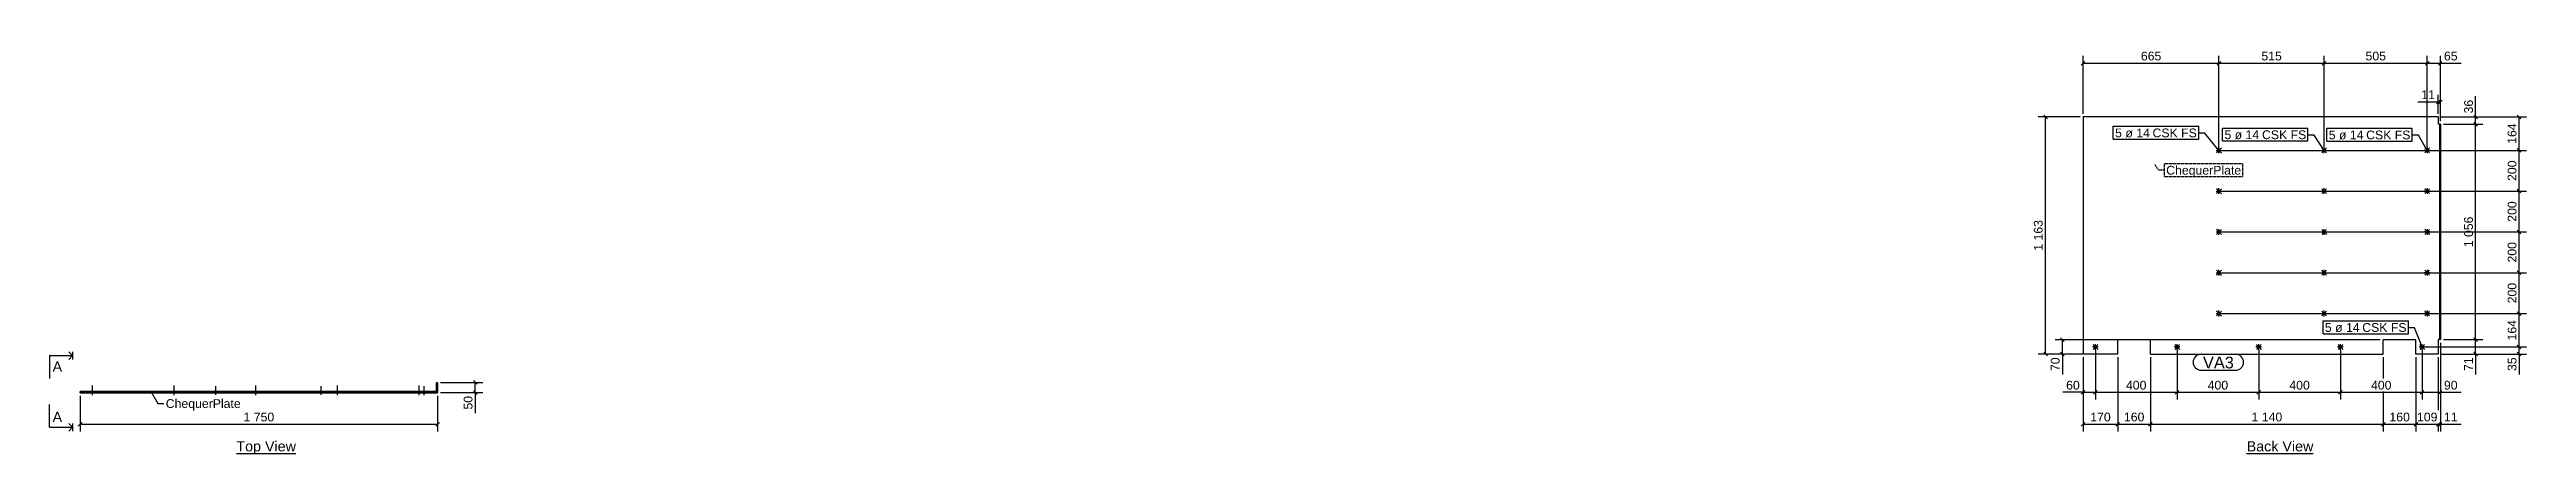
# Model space of a CAD drawing. Header units: millimetres. Extents: x 45 to 19906, y 64 to 2050.
# Drawn here: x 45 to 12174, y 64 to 2050 of the extents above; entities that cross this region are included whole.
import ezdxf

# ---------------------------------------------------------------- set-up
doc = ezdxf.new("R2010")
doc.units = ezdxf.units.MM
doc.linetypes.add('DXK_LINE_DOT2', pattern=[3.9198, 1.9599, -1.9599])
doc.styles.add('Arial', font='ARIAL.TTF', dxfattribs={"height": 0.2})

# ---------------------------------------------------------------- blocks, each defined once
blk = doc.blocks.new('Unknown-3637099-11 - 1186')
at = {"color": 6, "linetype": 'Continuous'}
blk.add_line((960, 68), (1251, 68), dxfattribs=at)
at = {"color": 0, "linetype": 'Continuous'}
blk.add_wipeout([(1251, 79), (1251, 131), (960, 131), (960, 79)], dxfattribs=at)
at = {"color": 6, "linetype": 'Continuous', "style": 'Arial'}
blk.add_text('Top View', height=50.1, dxfattribs=at).set_placement((960, 79))
blk = doc.blocks.new('Bolt-3637099-1223 - 1186')
at = {"color": 96, "linetype": 'Continuous'}
for p, q in [((1368, 372), (1368, 367)), ((1368, 372), (1368, 367)), ((1368, 372), (1368, 367)), ((1368, 372), (1368, 367)), ((1368, 372), (1368, 367)), ((1375, 356), (1375, 399)), ((1375, 356), (1375, 399)), ((1375, 356), (1375, 399)), ((1375, 356), (1375, 399)), ((1375, 356), (1375, 399)), ((1382, 372), (1382, 367)), ((1382, 372), (1382, 367)), ((1382, 372), (1382, 367)), ((1382, 372), (1382, 367)), ((1382, 372), (1382, 367))]:
    blk.add_line(p, q, dxfattribs=at)
blk = doc.blocks.new('Part-3637099-1221 - 1186')
at = {"color": 30, "linetype": 'Continuous'}
for p, q in [((1940, 372), (195, 372)), ((195, 367), (195, 372)), ((1825, 367), (195, 367)), ((365, 367), (365, 372)), ((525, 367), (525, 372)), ((1665, 372), (1665, 367)), ((1825, 367), (1825, 372)), ((1945, 367), (1825, 367)), ((1934, 367), (1934, 372)), ((1940, 372), (1940, 417)), ((1940, 417), (1945, 417)), ((1945, 417), (1945, 367))]:
    blk.add_line(p, q, dxfattribs=at)
blk = doc.blocks.new('Bolt-3637099-1222 - 1186')
at = {"color": 96, "linetype": 'Continuous'}
for p, q in [((248, 371.75), (248, 367.25)), ((255, 353.88), (255, 401.8)), ((262, 371.75), (262, 367.25)), ((648, 371.75), (648, 367.25)), ((655, 353.88), (655, 401.8)), ((662, 371.75), (662, 367.25)), ((1048, 371.75), (1048, 367.25)), ((1055, 353.88), (1055, 401.8)), ((1062, 371.75), (1062, 367.25)), ((1448, 371.75), (1448, 367.25)), ((1455, 353.88), (1455, 401.8)), ((1462, 371.75), (1462, 367.25)), ((1848, 371.75), (1848, 367.25)), ((1855, 353.88), (1855, 401.8)), ((1862, 371.75), (1862, 367.25))]:
    blk.add_line(p, q, dxfattribs=at)
blk = doc.blocks.new('Bolt-3637099-1224 - 1186')
at = {"color": 96, "linetype": 'Continuous'}
for p, q in [((853, 372), (853, 367)), ((853, 372), (853, 367)), ((853, 372), (853, 367)), ((853, 372), (853, 367)), ((853, 372), (853, 367)), ((860, 356), (860, 399)), ((860, 356), (860, 399)), ((860, 356), (860, 399)), ((860, 356), (860, 399)), ((860, 356), (860, 399)), ((867, 372), (867, 367)), ((867, 372), (867, 367)), ((867, 372), (867, 367)), ((867, 372), (867, 367)), ((867, 372), (867, 367))]:
    blk.add_line(p, q, dxfattribs=at)
blk = doc.blocks.new('Bolt-3637099-1225 - 1186')
at = {"color": 96, "linetype": 'Continuous'}
for p, q in [((1873, 371.75), (1873, 367.25)), ((1873, 371.75), (1873, 367.25)), ((1873, 371.75), (1873, 367.25)), ((1873, 371.75), (1873, 367.25)), ((1873, 371.75), (1873, 367.25)), ((1880, 355.13), (1880, 398.05)), ((1880, 355.13), (1880, 398.05)), ((1880, 355.13), (1880, 398.05)), ((1880, 355.13), (1880, 398.05)), ((1880, 355.13), (1880, 398.05)), ((1887, 371.75), (1887, 367.25)), ((1887, 371.75), (1887, 367.25)), ((1887, 371.75), (1887, 367.25)), ((1887, 371.75), (1887, 367.25)), ((1887, 371.75), (1887, 367.25))]:
    blk.add_line(p, q, dxfattribs=at)
blk = doc.blocks.new('Surfacing-3637099-1226 - 1186')
at = {"color": 7, "linetype": 'Continuous'}
for p, q in [((195, 367), (1945, 367)), ((195, 366), (195, 367)), ((195, 366), (1945, 366)), ((365, 366), (365, 367)), ((525, 366), (525, 367)), ((1665, 366), (1665, 367)), ((1825, 366), (1825, 367)), ((1934, 366), (1934, 367)), ((1945, 367), (1945, 366))]:
    blk.add_line(p, q, dxfattribs=at)
blk = doc.blocks.new('StraightDimension-3637099-1270 - 1186')
at = {"color": 7, "linetype": 'Continuous'}
for p, q in [((195, 352), (195, 176)), ((1945, 352), (1945, 176)), ((204, 221), (186, 203)), ((195, 212), (1945, 212)), ((1936, 203), (1954, 221))]:
    blk.add_line(p, q, dxfattribs=at)
at = {"color": 0}
blk.add_wipeout([(1154, 217), (1154, 280), (986, 280), (986, 217)], dxfattribs=at)
at = {"color": 96, "style": 'Arial'}
blk.add_text('1 750', height=43, dxfattribs=at).set_placement((995, 226))
blk = doc.blocks.new('StraightDimension-3637099-1364 - 1186')
at = {"color": 7, "linetype": 'Continuous'}
for p, q in [((1960, 417), (2166, 417)), ((1960, 367), (2166, 367)), ((2121, 426), (2139, 408)), ((2139, 358), (2121, 376)), ((2130, 367), (2130, 417))]:
    blk.add_line(p, q, dxfattribs=at)
at = {"color": 0}
blk.add_wipeout([(2125, 359), (2062, 359), (2062, 275), (2125, 275)], dxfattribs=at)
at = {"color": 7, "linetype": 'Continuous'}
blk.add_line((2130, 367), (2130, 267), dxfattribs=at)
blk.add_line((2130, 367), (2130, 267), dxfattribs=at)
at = {"color": 96, "style": 'Arial'}
blk.add_text('50', height=43, rotation=90.0002, dxfattribs=at).set_placement((2116, 284))
blk = doc.blocks.new('SectionMark-3637099-1268 - 1186')
at = {"color": 0, "linetype": 'Continuous'}
for points in [[(107, 470), (107, 522), (60, 522), (60, 470)], [(107, 223), (107, 276), (60, 276), (60, 223)]]:
    blk.add_wipeout(points, dxfattribs=at)
at = {"color": 30, "linetype": 'Continuous'}
for p, q in [((45, 549), (45, 436)), ((45, 549), (158, 549)), ((45, 197), (45, 309)), ((45, 197), (158, 197))]:
    blk.add_line(p, q, dxfattribs=at)
at = {"color": 6, "linetype": 'Continuous'}
for p, q in [((120, 549), (158, 549)), ((158, 549), (139, 567)), ((158, 549), (139, 530)), ((158, 567), (158, 530)), ((120, 197), (158, 197)), ((158, 197), (139, 216)), ((158, 197), (139, 178)), ((158, 216), (158, 178))]:
    blk.add_line(p, q, dxfattribs=at)
at = {"color": 6, "linetype": 'Continuous', "style": 'Arial'}
for p in [(60, 470), (60, 223)]:
    blk.add_text('A', height=50.1, dxfattribs=at).set_placement(p)
blk = doc.blocks.new('Mark-3637099-4948 - 1186')
at = {"color": 0}
blk.add_wipeout([(981, 292), (981, 337), (614, 337), (614, 292)], dxfattribs=at)
blk.add_wipeout([(981, 292), (981, 337), (614, 337), (614, 292)], dxfattribs=at)
at = {"color": 96, "linetype": 'Continuous'}
for p, q in [((545, 367), (575, 313)), ((575, 313), (605, 313))]:
    blk.add_line(p, q, dxfattribs=at)
at = {"color": 96, "style": 'Arial'}
blk.add_text('ChequerPlate', height=42.98, dxfattribs=at).set_placement((614, 292))
blk = doc.blocks.new('Unknown-3637099-12 - 1228')
at = {"color": 6, "linetype": 'Continuous'}
blk.add_line((10804, 68), (11130, 68), dxfattribs=at)
at = {"color": 0, "linetype": 'Continuous'}
blk.add_wipeout([(11130, 79), (11130, 131), (10804, 131), (10804, 79)], dxfattribs=at)
at = {"color": 6, "linetype": 'Continuous', "style": 'Arial'}
blk.add_text('Back View', height=50.1, dxfattribs=at).set_placement((10804, 79))
blk = doc.blocks.new('Bolt-3637099-1232 - 1228')
at = {"color": 96, "linetype": 'Continuous'}
for p, q in [((10654, 1555), (10682, 1555)), ((10664, 1560), (10657, 1567)), ((10664, 1550), (10657, 1543)), ((10668, 1541), (10668, 1569)), ((10673, 1560), (10680, 1567)), ((10673, 1550), (10680, 1543)), ((10654, 1355), (10682, 1355)), ((10664, 1360), (10657, 1367)), ((10664, 1350), (10657, 1343)), ((10668, 1341), (10668, 1369)), ((10673, 1360), (10680, 1367)), ((10673, 1350), (10680, 1343)), ((10654, 1155), (10682, 1155)), ((10664, 1160), (10657, 1167)), ((10664, 1150), (10657, 1143)), ((10668, 1141), (10668, 1169)), ((10673, 1160), (10680, 1167)), ((10673, 1150), (10680, 1143)), ((10654, 955), (10682, 955)), ((10664, 960), (10657, 967)), ((10664, 950), (10657, 943)), ((10668, 941), (10668, 969)), ((10673, 960), (10680, 967)), ((10673, 950), (10680, 943)), ((10654, 755), (10682, 755)), ((10664, 760), (10657, 767)), ((10664, 750), (10657, 743)), ((10668, 741), (10668, 769)), ((10673, 760), (10680, 767)), ((10673, 750), (10680, 743))]:
    blk.add_line(p, q, dxfattribs=at)
for centre in [(10668, 1555), (10668, 1355), (10668, 1155), (10668, 955), (10668, 755)]:
    blk.add_circle(centre, 7, dxfattribs=at)
blk = doc.blocks.new('Part-3637099-1229 - 1228')
at = {"color": 30, "linetype": 'Continuous'}
for p, q in [((11742, 1719), (10003, 1719)), ((10003, 1719), (10003, 556)), ((11742, 1719), (11742, 1683)), ((11753, 1683), (11742, 1683)), ((11749, 1683), (11749, 627)), ((11753, 1683), (11753, 627)), ((10333, 626), (10173, 626)), ((10173, 556), (10173, 626)), ((10333, 556), (10333, 626)), ((11633, 626), (11473, 626)), ((11473, 556), (11473, 626)), ((11633, 556), (11633, 626)), ((11749, 627), (11742, 627)), ((11742, 627), (11742, 556)), ((11753, 627), (11749, 627)), ((10173, 556), (10003, 556)), ((10333, 556), (11473, 556)), ((11742, 556), (11633, 556))]:
    blk.add_line(p, q, dxfattribs=at)
blk = doc.blocks.new('Bolt-3637099-1230 - 1228')
at = {"color": 96, "linetype": 'Continuous'}
for p, q in [((10077, 591), (10049, 591)), ((10059, 596), (10052, 603)), ((10059, 586), (10052, 579)), ((10063, 577), (10063, 605)), ((10068, 596), (10075, 603)), ((10068, 586), (10075, 579)), ((10477, 591), (10449, 591)), ((10459, 596), (10452, 603)), ((10459, 586), (10452, 579)), ((10463, 577), (10463, 605)), ((10468, 596), (10475, 603)), ((10468, 586), (10475, 579)), ((10877, 591), (10849, 591)), ((10859, 596), (10852, 603)), ((10859, 586), (10852, 579)), ((10863, 577), (10863, 605)), ((10868, 596), (10875, 603)), ((10868, 586), (10875, 579)), ((11277, 591), (11249, 591)), ((11259, 596), (11252, 603)), ((11259, 586), (11252, 579)), ((11263, 577), (11263, 605)), ((11268, 596), (11275, 603)), ((11268, 586), (11275, 579)), ((11677, 591), (11649, 591)), ((11659, 596), (11652, 603)), ((11659, 586), (11652, 579)), ((11663, 577), (11663, 605)), ((11668, 596), (11675, 603)), ((11668, 586), (11675, 579))]:
    blk.add_line(p, q, dxfattribs=at)
for centre in [(10063, 591), (10463, 591), (10863, 591), (11263, 591), (11663, 591)]:
    blk.add_circle(centre, 7, dxfattribs=at)
blk = doc.blocks.new('Bolt-3637099-1231 - 1228')
at = {"color": 96, "linetype": 'Continuous'}
for p, q in [((11169, 1555), (11197, 1555)), ((11179, 1560), (11172, 1567)), ((11179, 1550), (11172, 1543)), ((11183, 1541), (11183, 1569)), ((11188, 1560), (11195, 1567)), ((11188, 1550), (11195, 1543)), ((11169, 1355), (11197, 1355)), ((11179, 1360), (11172, 1367)), ((11179, 1350), (11172, 1343)), ((11183, 1341), (11183, 1369)), ((11188, 1360), (11195, 1367)), ((11188, 1350), (11195, 1343)), ((11169, 1155), (11197, 1155)), ((11179, 1160), (11172, 1167)), ((11179, 1150), (11172, 1143)), ((11183, 1141), (11183, 1169)), ((11188, 1160), (11195, 1167)), ((11188, 1150), (11195, 1143)), ((11169, 955), (11197, 955)), ((11179, 960), (11172, 967)), ((11179, 950), (11172, 943)), ((11183, 941), (11183, 969)), ((11188, 960), (11195, 967)), ((11188, 950), (11195, 943)), ((11169, 755), (11197, 755)), ((11179, 760), (11172, 767)), ((11179, 750), (11172, 743)), ((11183, 741), (11183, 769)), ((11188, 760), (11195, 767)), ((11188, 750), (11195, 743))]:
    blk.add_line(p, q, dxfattribs=at)
for centre in [(11183, 1555), (11183, 1355), (11183, 1155), (11183, 955), (11183, 755)]:
    blk.add_circle(centre, 7, dxfattribs=at)
blk = doc.blocks.new('Bolt-3637099-1233 - 1228')
at = {"color": 96, "linetype": 'Continuous'}
for p, q in [((11702, 1555), (11674, 1555)), ((11684, 1560), (11677, 1567)), ((11684, 1550), (11677, 1543)), ((11688, 1569), (11688, 1541)), ((11693, 1560), (11700, 1567)), ((11693, 1550), (11700, 1543)), ((11702, 1355), (11674, 1355)), ((11684, 1360), (11677, 1367)), ((11684, 1350), (11677, 1343)), ((11688, 1369), (11688, 1341)), ((11693, 1360), (11700, 1367)), ((11693, 1350), (11700, 1343)), ((11702, 1155), (11674, 1155)), ((11684, 1160), (11677, 1167)), ((11684, 1150), (11677, 1143)), ((11688, 1169), (11688, 1141)), ((11693, 1160), (11700, 1167)), ((11693, 1150), (11700, 1143)), ((11702, 955), (11674, 955)), ((11684, 960), (11677, 967)), ((11684, 950), (11677, 943)), ((11688, 969), (11688, 941)), ((11693, 960), (11700, 967)), ((11693, 950), (11700, 943)), ((11702, 755), (11674, 755)), ((11684, 760), (11677, 767)), ((11684, 750), (11677, 743)), ((11688, 769), (11688, 741)), ((11693, 760), (11700, 767)), ((11693, 750), (11700, 743))]:
    blk.add_line(p, q, dxfattribs=at)
for centre in [(11688, 1555), (11688, 1355), (11688, 1155), (11688, 955), (11688, 755)]:
    blk.add_circle(centre, 7, dxfattribs=at)
blk = doc.blocks.new('StraightDimension-3637099-1369 - 1228')
at = {"color": 7, "linetype": 'Continuous'}
for p, q in [((11753, 612), (11753, 176)), ((11742, 541), (11742, 176)), ((11733, 203), (11751, 221)), ((11742, 212), (11753, 212)), ((11762, 221), (11744, 203))]:
    blk.add_line(p, q, dxfattribs=at)
at = {"color": 0}
blk.add_wipeout([(11846, 217), (11846, 280), (11761, 280), (11761, 217)], dxfattribs=at)
at = {"color": 7, "linetype": 'Continuous'}
blk.add_line((11753, 212), (11854, 212), dxfattribs=at)
blk.add_line((11753, 212), (11854, 212), dxfattribs=at)
at = {"color": 96, "style": 'Arial'}
blk.add_text('11', height=43, dxfattribs=at).set_placement((11770, 226))
blk = doc.blocks.new('StraightDimension-3637099-1370 - 1228')
at = {"color": 7, "linetype": 'Continuous'}
for p, q in [((11633, 541), (11633, 176)), ((11742, 541), (11742, 176)), ((11642, 221), (11624, 203)), ((11633, 212), (11742, 212)), ((11733, 203), (11751, 221))]:
    blk.add_line(p, q, dxfattribs=at)
at = {"color": 0}
blk.add_wipeout([(11747, 217), (11747, 280), (11629, 280), (11629, 217)], dxfattribs=at)
at = {"color": 96, "style": 'Arial'}
blk.add_text('109', height=43, dxfattribs=at).set_placement((11638, 226))
blk = doc.blocks.new('StraightDimension-3637099-1371 - 1228')
at = {"color": 7, "linetype": 'Continuous'}
for p, q in [((11473, 541), (11473, 176)), ((11633, 541), (11633, 176)), ((11482, 221), (11464, 203)), ((11473, 212), (11633, 212)), ((11624, 203), (11642, 221))]:
    blk.add_line(p, q, dxfattribs=at)
at = {"color": 0}
blk.add_wipeout([(11612, 217), (11612, 280), (11494, 280), (11494, 217)], dxfattribs=at)
at = {"color": 96, "style": 'Arial'}
blk.add_text('160', height=43, dxfattribs=at).set_placement((11503, 226))
blk = doc.blocks.new('StraightDimension-3637099-1436 - 1228')
at = {"color": 7, "linetype": 'Continuous'}
for p, q in [((11742, 1734), (11742, 1828)), ((11753, 1698), (11753, 1828)), ((11733, 1783), (11751, 1801)), ((11742, 1792), (11753, 1792)), ((11762, 1801), (11744, 1783))]:
    blk.add_line(p, q, dxfattribs=at)
at = {"color": 0}
blk.add_wipeout([(11735, 1797), (11735, 1860), (11650, 1860), (11650, 1797)], dxfattribs=at)
at = {"color": 7, "linetype": 'Continuous'}
blk.add_line((11742, 1792), (11642, 1792), dxfattribs=at)
blk.add_line((11742, 1792), (11642, 1792), dxfattribs=at)
at = {"color": 96, "style": 'Arial'}
blk.add_text('11', height=43, dxfattribs=at).set_placement((11659, 1806))
blk = doc.blocks.new('StraightDimension-3637099-1372 - 1228')
at = {"color": 7, "linetype": 'Continuous'}
for p, q in [((10333, 541), (10333, 176)), ((11473, 541), (11473, 176)), ((10342, 221), (10324, 203)), ((10333, 212), (11473, 212)), ((11464, 203), (11482, 221))]:
    blk.add_line(p, q, dxfattribs=at)
at = {"color": 0}
blk.add_wipeout([(10987, 217), (10987, 280), (10819, 280), (10819, 217)], dxfattribs=at)
at = {"color": 96, "style": 'Arial'}
blk.add_text('1 140', height=43, dxfattribs=at).set_placement((10828, 226))
blk = doc.blocks.new('StraightDimension-3637099-1373 - 1228')
at = {"color": 7, "linetype": 'Continuous'}
for p, q in [((10173, 541), (10173, 176)), ((10333, 541), (10333, 176)), ((10182, 221), (10164, 203)), ((10173, 212), (10333, 212)), ((10324, 203), (10342, 221))]:
    blk.add_line(p, q, dxfattribs=at)
at = {"color": 0}
blk.add_wipeout([(10312, 217), (10312, 280), (10194, 280), (10194, 217)], dxfattribs=at)
at = {"color": 96, "style": 'Arial'}
blk.add_text('160', height=43, dxfattribs=at).set_placement((10203, 226))
blk = doc.blocks.new('StraightDimension-3637099-1374 - 1228')
at = {"color": 7, "linetype": 'Continuous'}
for p, q in [((10003, 541), (10003, 176)), ((10173, 541), (10173, 176)), ((10012, 221), (9994, 203)), ((10003, 212), (10173, 212)), ((10164, 203), (10182, 221))]:
    blk.add_line(p, q, dxfattribs=at)
at = {"color": 0}
blk.add_wipeout([(10147, 217), (10147, 280), (10029, 280), (10029, 217)], dxfattribs=at)
at = {"color": 96, "style": 'Arial'}
blk.add_text('170', height=43, dxfattribs=at).set_placement((10038, 226))
blk = doc.blocks.new('StraightDimension-3637099-1394 - 1228')
at = {"color": 7, "linetype": 'Continuous'}
for p, q in [((11753, 612), (11753, 333)), ((11663, 576), (11663, 333)), ((11672, 378), (11654, 360)), ((11663, 369), (11753, 369)), ((11744, 360), (11762, 378))]:
    blk.add_line(p, q, dxfattribs=at)
at = {"color": 0}
blk.add_wipeout([(11846, 373), (11846, 436), (11761, 436), (11761, 373)], dxfattribs=at)
at = {"color": 7, "linetype": 'Continuous'}
blk.add_line((11753, 369), (11854, 369), dxfattribs=at)
blk.add_line((11753, 369), (11854, 369), dxfattribs=at)
at = {"color": 96, "style": 'Arial'}
blk.add_text('90', height=43, dxfattribs=at).set_placement((11770, 382))
blk = doc.blocks.new('StraightDimension-3637099-1395 - 1228')
at = {"color": 7, "linetype": 'Continuous'}
for p, q in [((11263, 576), (11263, 333)), ((11663, 576), (11663, 333)), ((11272, 378), (11254, 360)), ((11263, 369), (11663, 369)), ((11654, 360), (11672, 378))]:
    blk.add_line(p, q, dxfattribs=at)
at = {"color": 0}
blk.add_wipeout([(11522, 373), (11522, 436), (11404, 436), (11404, 373)], dxfattribs=at)
at = {"color": 96, "style": 'Arial'}
blk.add_text('400', height=43, dxfattribs=at).set_placement((11413, 382))
blk = doc.blocks.new('StraightDimension-3637099-1396 - 1228')
at = {"color": 7, "linetype": 'Continuous'}
for p, q in [((10863, 576), (10863, 333)), ((11263, 576), (11263, 333)), ((10872, 378), (10854, 360)), ((10863, 369), (11263, 369)), ((11254, 360), (11272, 378))]:
    blk.add_line(p, q, dxfattribs=at)
at = {"color": 0}
blk.add_wipeout([(11122, 373), (11122, 436), (11004, 436), (11004, 373)], dxfattribs=at)
at = {"color": 96, "style": 'Arial'}
blk.add_text('400', height=43, dxfattribs=at).set_placement((11013, 382))
blk = doc.blocks.new('StraightDimension-3637099-1397 - 1228')
at = {"color": 7, "linetype": 'Continuous'}
for p, q in [((10463, 576), (10463, 333)), ((10863, 576), (10863, 333)), ((10472, 378), (10454, 360)), ((10463, 369), (10863, 369)), ((10854, 360), (10872, 378))]:
    blk.add_line(p, q, dxfattribs=at)
at = {"color": 0}
blk.add_wipeout([(10722, 373), (10722, 436), (10604, 436), (10604, 373)], dxfattribs=at)
at = {"color": 96, "style": 'Arial'}
blk.add_text('400', height=43, dxfattribs=at).set_placement((10613, 382))
blk = doc.blocks.new('StraightDimension-3637099-1398 - 1228')
at = {"color": 7, "linetype": 'Continuous'}
for p, q in [((10063, 576), (10063, 333)), ((10463, 576), (10463, 333)), ((10072, 378), (10054, 360)), ((10063, 369), (10463, 369)), ((10454, 360), (10472, 378))]:
    blk.add_line(p, q, dxfattribs=at)
at = {"color": 0}
blk.add_wipeout([(10322, 373), (10322, 436), (10204, 436), (10204, 373)], dxfattribs=at)
at = {"color": 96, "style": 'Arial'}
blk.add_text('400', height=43, dxfattribs=at).set_placement((10213, 382))
blk = doc.blocks.new('StraightDimension-3637099-1399 - 1228')
at = {"color": 7, "linetype": 'Continuous'}
for p, q in [((10003, 541), (10003, 333)), ((10063, 576), (10063, 333)), ((9994, 360), (10012, 378)), ((10003, 369), (10063, 369)), ((10072, 378), (10054, 360))]:
    blk.add_line(p, q, dxfattribs=at)
at = {"color": 0}
blk.add_wipeout([(9996, 373), (9996, 436), (9911, 436), (9911, 373)], dxfattribs=at)
at = {"color": 7, "linetype": 'Continuous'}
blk.add_line((10003, 369), (9903, 369), dxfattribs=at)
blk.add_line((10003, 369), (9903, 369), dxfattribs=at)
at = {"color": 96, "style": 'Arial'}
blk.add_text('60', height=43, dxfattribs=at).set_placement((9920, 382))
blk = doc.blocks.new('StraightDimension-3637099-1419 - 1228')
at = {"color": 7, "linetype": 'Continuous'}
for p, q in [((11679, 1973), (11697, 1991)), ((11688, 1570), (11688, 2018)), ((11688, 1982), (11753, 1982)), ((11762, 1991), (11744, 1973)), ((11753, 1698), (11753, 2018))]:
    blk.add_line(p, q, dxfattribs=at)
at = {"color": 0}
blk.add_wipeout([(11846, 1987), (11846, 2050), (11761, 2050), (11761, 1987)], dxfattribs=at)
at = {"color": 7, "linetype": 'Continuous'}
blk.add_line((11753, 1982), (11854, 1982), dxfattribs=at)
blk.add_line((11753, 1982), (11854, 1982), dxfattribs=at)
at = {"color": 96, "style": 'Arial'}
blk.add_text('65', height=43, dxfattribs=at).set_placement((11770, 1996))
blk = doc.blocks.new('StraightDimension-3637099-1420 - 1228')
at = {"color": 7, "linetype": 'Continuous'}
for p, q in [((11192, 1991), (11174, 1973)), ((11183, 1570), (11183, 2018)), ((11183, 1982), (11688, 1982)), ((11679, 1973), (11697, 1991)), ((11688, 1570), (11688, 2018))]:
    blk.add_line(p, q, dxfattribs=at)
at = {"color": 0}
blk.add_wipeout([(11495, 1987), (11495, 2050), (11377, 2050), (11377, 1987)], dxfattribs=at)
at = {"color": 96, "style": 'Arial'}
blk.add_text('505', height=43, dxfattribs=at).set_placement((11386, 1996))
blk = doc.blocks.new('StraightDimension-3637099-1421 - 1228')
at = {"color": 7, "linetype": 'Continuous'}
for p, q in [((10677, 1991), (10659, 1973)), ((10668, 1570), (10668, 2018)), ((10668, 1982), (11183, 1982)), ((11174, 1973), (11192, 1991)), ((11183, 1570), (11183, 2018))]:
    blk.add_line(p, q, dxfattribs=at)
at = {"color": 0}
blk.add_wipeout([(10985, 1987), (10985, 2050), (10867, 2050), (10867, 1987)], dxfattribs=at)
at = {"color": 96, "style": 'Arial'}
blk.add_text('515', height=43, dxfattribs=at).set_placement((10876, 1996))
blk = doc.blocks.new('StraightDimension-3637099-1422 - 1228')
at = {"color": 7, "linetype": 'Continuous'}
for p, q in [((10012, 1991), (9994, 1973)), ((10003, 1734), (10003, 2018)), ((10003, 1982), (10668, 1982)), ((10659, 1973), (10677, 1991)), ((10668, 1570), (10668, 2018))]:
    blk.add_line(p, q, dxfattribs=at)
at = {"color": 0}
blk.add_wipeout([(10395, 1987), (10395, 2050), (10277, 2050), (10277, 1987)], dxfattribs=at)
at = {"color": 96, "style": 'Arial'}
blk.add_text('665', height=43, dxfattribs=at).set_placement((10286, 1996))
blk = doc.blocks.new('StraightDimension-3637099-5199 - 1228')
at = {"color": 7, "linetype": 'Continuous'}
for p, q in [((10683, 755), (12174, 755)), ((12147, 746), (12129, 764)), ((12138, 591), (12138, 755)), ((11678, 591), (12174, 591)), ((12129, 600), (12147, 582))]:
    blk.add_line(p, q, dxfattribs=at)
at = {"color": 0}
blk.add_wipeout([(12134, 732), (12071, 732), (12071, 614), (12134, 614)], dxfattribs=at)
at = {"color": 96, "style": 'Arial'}
blk.add_text('164', height=43, rotation=90.0002, dxfattribs=at).set_placement((12125, 623))
blk = doc.blocks.new('StraightDimension-3637099-1488 - 1228')
at = {"color": 7, "linetype": 'Continuous'}
for p, q in [((11757, 1719), (11961, 1719)), ((11916, 1728), (11934, 1710)), ((11925, 1683), (11925, 1719)), ((11768, 1683), (11961, 1683)), ((11934, 1674), (11916, 1692))]:
    blk.add_line(p, q, dxfattribs=at)
at = {"color": 0}
blk.add_wipeout([(11921, 1812), (11858, 1812), (11858, 1727), (11921, 1727)], dxfattribs=at)
at = {"color": 7, "linetype": 'Continuous'}
blk.add_line((11925, 1719), (11925, 1820), dxfattribs=at)
blk.add_line((11925, 1719), (11925, 1820), dxfattribs=at)
at = {"color": 96, "style": 'Arial'}
blk.add_text('36', height=43, rotation=90.0002, dxfattribs=at).set_placement((11912, 1736))
blk = doc.blocks.new('StraightDimension-3637099-1489 - 1228')
at = {"color": 7, "linetype": 'Continuous'}
for p, q in [((11768, 1683), (11961, 1683)), ((11934, 1674), (11916, 1692)), ((11925, 627), (11925, 1683)), ((11768, 627), (11961, 627)), ((11916, 636), (11934, 618))]:
    blk.add_line(p, q, dxfattribs=at)
at = {"color": 0}
blk.add_wipeout([(11921, 1239), (11858, 1239), (11858, 1071), (11921, 1071)], dxfattribs=at)
at = {"color": 96, "style": 'Arial'}
blk.add_text('1 056', height=43, rotation=90.0002, dxfattribs=at).set_placement((11912, 1080))
blk = doc.blocks.new('StraightDimension-3637099-1490 - 1228')
at = {"color": 7, "linetype": 'Continuous'}
for p, q in [((11768, 627), (11961, 627)), ((11916, 636), (11934, 618)), ((11925, 556), (11925, 627)), ((11757, 556), (11961, 556)), ((11934, 547), (11916, 565))]:
    blk.add_line(p, q, dxfattribs=at)
at = {"color": 0}
blk.add_wipeout([(11921, 548), (11858, 548), (11858, 464), (11921, 464)], dxfattribs=at)
at = {"color": 7, "linetype": 'Continuous'}
blk.add_line((11925, 556), (11925, 456), dxfattribs=at)
blk.add_line((11925, 556), (11925, 456), dxfattribs=at)
at = {"color": 96, "style": 'Arial'}
blk.add_text('71', height=43, rotation=90.0002, dxfattribs=at).set_placement((11912, 473))
blk = doc.blocks.new('StraightDimension-3637099-5091 - 1228')
at = {"color": 7, "linetype": 'Continuous'}
for p, q in [((11458, 626), (9866, 626)), ((9893, 635), (9911, 617)), ((9902, 556), (9902, 626)), ((9988, 556), (9866, 556)), ((9911, 547), (9893, 565))]:
    blk.add_line(p, q, dxfattribs=at)
at = {"color": 0}
blk.add_wipeout([(9897, 548), (9834, 548), (9834, 464), (9897, 464)], dxfattribs=at)
at = {"color": 7, "linetype": 'Continuous'}
blk.add_line((9902, 556), (9902, 456), dxfattribs=at)
blk.add_line((9902, 556), (9902, 456), dxfattribs=at)
at = {"color": 96, "style": 'Arial'}
blk.add_text('70', height=43, rotation=90.0002, dxfattribs=at).set_placement((9888, 473))
blk = doc.blocks.new('StraightDimension-3637099-5194 - 1228')
at = {"color": 7, "linetype": 'Continuous'}
for p, q in [((11757, 1719), (12174, 1719)), ((12147, 1710), (12129, 1728)), ((12138, 1555), (12138, 1719)), ((10683, 1555), (12174, 1555)), ((12129, 1564), (12147, 1546))]:
    blk.add_line(p, q, dxfattribs=at)
at = {"color": 0}
blk.add_wipeout([(12134, 1696), (12071, 1696), (12071, 1578), (12134, 1578)], dxfattribs=at)
at = {"color": 96, "style": 'Arial'}
blk.add_text('164', height=43, rotation=90.0002, dxfattribs=at).set_placement((12125, 1587))
blk = doc.blocks.new('StraightDimension-3637099-5195 - 1228')
at = {"color": 7, "linetype": 'Continuous'}
for p, q in [((10683, 1555), (12174, 1555)), ((12147, 1546), (12129, 1564)), ((12138, 1355), (12138, 1555)), ((10683, 1355), (12174, 1355)), ((12129, 1364), (12147, 1346))]:
    blk.add_line(p, q, dxfattribs=at)
at = {"color": 0}
blk.add_wipeout([(12134, 1514), (12071, 1514), (12071, 1396), (12134, 1396)], dxfattribs=at)
at = {"color": 96, "style": 'Arial'}
blk.add_text('200', height=43, rotation=90.0002, dxfattribs=at).set_placement((12125, 1405))
blk = doc.blocks.new('StraightDimension-3637099-5196 - 1228')
at = {"color": 7, "linetype": 'Continuous'}
for p, q in [((10683, 1355), (12174, 1355)), ((12147, 1346), (12129, 1364)), ((12138, 1155), (12138, 1355)), ((10683, 1155), (12174, 1155)), ((12129, 1164), (12147, 1146))]:
    blk.add_line(p, q, dxfattribs=at)
at = {"color": 0}
blk.add_wipeout([(12134, 1314), (12071, 1314), (12071, 1196), (12134, 1196)], dxfattribs=at)
at = {"color": 96, "style": 'Arial'}
blk.add_text('200', height=43, rotation=90.0002, dxfattribs=at).set_placement((12125, 1205))
blk = doc.blocks.new('StraightDimension-3637099-5197 - 1228')
at = {"color": 7, "linetype": 'Continuous'}
for p, q in [((10683, 1155), (12174, 1155)), ((12147, 1146), (12129, 1164)), ((12138, 955), (12138, 1155)), ((10683, 955), (12174, 955)), ((12129, 964), (12147, 946))]:
    blk.add_line(p, q, dxfattribs=at)
at = {"color": 0}
blk.add_wipeout([(12134, 1114), (12071, 1114), (12071, 996), (12134, 996)], dxfattribs=at)
at = {"color": 96, "style": 'Arial'}
blk.add_text('200', height=43, rotation=90.0002, dxfattribs=at).set_placement((12125, 1005))
blk = doc.blocks.new('StraightDimension-3637099-5198 - 1228')
at = {"color": 7, "linetype": 'Continuous'}
for p, q in [((10683, 955), (12174, 955)), ((12147, 946), (12129, 964)), ((12138, 755), (12138, 955)), ((10683, 755), (12174, 755)), ((12129, 764), (12147, 746))]:
    blk.add_line(p, q, dxfattribs=at)
at = {"color": 0}
blk.add_wipeout([(12134, 914), (12071, 914), (12071, 796), (12134, 796)], dxfattribs=at)
at = {"color": 96, "style": 'Arial'}
blk.add_text('200', height=43, rotation=90.0002, dxfattribs=at).set_placement((12125, 805))
blk = doc.blocks.new('StraightDimension-3637099-5200 - 1228')
at = {"color": 7, "linetype": 'Continuous'}
for p, q in [((11678, 591), (12174, 591)), ((11757, 556), (12174, 556)), ((12129, 600), (12147, 582)), ((12147, 547), (12129, 565)), ((12138, 556), (12138, 591))]:
    blk.add_line(p, q, dxfattribs=at)
at = {"color": 0}
blk.add_wipeout([(12134, 548), (12071, 548), (12071, 464), (12134, 464)], dxfattribs=at)
at = {"color": 7, "linetype": 'Continuous'}
blk.add_line((12138, 556), (12138, 456), dxfattribs=at)
blk.add_line((12138, 556), (12138, 456), dxfattribs=at)
at = {"color": 96, "style": 'Arial'}
blk.add_text('35', height=43, rotation=90.0002, dxfattribs=at).set_placement((12125, 473))
blk = doc.blocks.new('StraightDimension-3637099-5273 - 1228')
at = {"color": 7, "linetype": 'Continuous'}
for p, q in [((9988, 1719), (9783, 1719)), ((9828, 1710), (9810, 1728)), ((9819, 556), (9819, 1719)), ((10003, 556), (9783, 556)), ((9810, 565), (9828, 547))]:
    blk.add_line(p, q, dxfattribs=at)
at = {"color": 0}
blk.add_wipeout([(9814, 1222), (9751, 1222), (9751, 1054), (9814, 1054)], dxfattribs=at)
at = {"color": 96, "style": 'Arial'}
blk.add_text('1 163', height=43, rotation=90.0002, dxfattribs=at).set_placement((9805, 1063))
blk = doc.blocks.new('Mark-3637099-1515 - 1228')
at = {"color": 0}
blk.add_wipeout([(10741, 486), (10741, 546), (10590, 546), (10590, 486)], dxfattribs=at)
blk.add_wipeout([(10741, 486), (10741, 546), (10590, 546), (10590, 486)], dxfattribs=at)
at = {"color": 7, "linetype": 'Continuous'}
for p, q in [((10581, 555), (10750, 555)), ((10581, 477), (10750, 477))]:
    blk.add_line(p, q, dxfattribs=at)
for centre, start, end in [((10581, 516), 90, 270), ((10750, 516), 270, 90)]:
    blk.add_arc(centre, 39, start, end, dxfattribs=at)
at = {"color": 96, "style": 'Arial'}
blk.add_text('VA3', height=57.3, dxfattribs=at).set_placement((10590, 486))
blk = doc.blocks.new('Mark-3637099-1516 - 1228')
at = {"color": 0}
blk.add_wipeout([(11357, 665), (11357, 710), (11187, 710), (11187, 665)], dxfattribs=at)
blk.add_wipeout([(11357, 665), (11357, 710), (11187, 710), (11187, 665)], dxfattribs=at)
at = {"color": 7, "linetype": 'Continuous'}
blk.add_line((11178, 656), (11178, 719), dxfattribs=at)
at = {"color": 0}
blk.add_wipeout([(11587, 665), (11587, 710), (11370, 710), (11370, 665)], dxfattribs=at)
blk.add_wipeout([(11587, 665), (11587, 710), (11370, 710), (11370, 665)], dxfattribs=at)
at = {"color": 7, "linetype": 'Continuous'}
for p, q in [((11178, 719), (11596, 719)), ((11178, 656), (11596, 656)), ((11596, 656), (11596, 719)), ((11626, 685), (11596, 685)), ((11663, 591), (11626, 685))]:
    blk.add_line(p, q, dxfattribs=at)
at = {"color": 96, "style": 'Arial'}
for s, p in [('5 ø 14', (11187, 665)), ('CSK FS', (11370, 665))]:
    blk.add_text(s, height=43, dxfattribs=at).set_placement(p)
blk = doc.blocks.new('Mark-3637099-1517 - 1228')
at = {"color": 0}
blk.add_wipeout([(10865, 1610), (10865, 1655), (10695, 1655), (10695, 1610)], dxfattribs=at)
blk.add_wipeout([(10865, 1610), (10865, 1655), (10695, 1655), (10695, 1610)], dxfattribs=at)
at = {"color": 7, "linetype": 'Continuous'}
blk.add_line((10686, 1601), (10686, 1664), dxfattribs=at)
at = {"color": 0}
blk.add_wipeout([(11095, 1610), (11095, 1655), (10879, 1655), (10879, 1610)], dxfattribs=at)
blk.add_wipeout([(11095, 1610), (11095, 1655), (10879, 1655), (10879, 1610)], dxfattribs=at)
at = {"color": 7, "linetype": 'Continuous'}
for p, q in [((10686, 1664), (11104, 1664)), ((10686, 1601), (11104, 1601)), ((11104, 1601), (11104, 1664)), ((11134, 1630), (11104, 1630)), ((11183, 1555), (11134, 1630))]:
    blk.add_line(p, q, dxfattribs=at)
at = {"color": 96, "style": 'Arial'}
for s, p in [('5 ø 14', (10695, 1610)), ('CSK FS', (10879, 1610))]:
    blk.add_text(s, height=43, dxfattribs=at).set_placement(p)
blk = doc.blocks.new('Mark-3637099-1518 - 1228')
at = {"color": 0}
blk.add_wipeout([(10330, 1619), (10330, 1664), (10160, 1664), (10160, 1619)], dxfattribs=at)
blk.add_wipeout([(10330, 1619), (10330, 1664), (10160, 1664), (10160, 1619)], dxfattribs=at)
at = {"color": 7, "linetype": 'Continuous'}
blk.add_line((10151, 1610), (10151, 1673), dxfattribs=at)
at = {"color": 0}
blk.add_wipeout([(10560, 1619), (10560, 1664), (10343, 1664), (10343, 1619)], dxfattribs=at)
blk.add_wipeout([(10560, 1619), (10560, 1664), (10343, 1664), (10343, 1619)], dxfattribs=at)
at = {"color": 7, "linetype": 'Continuous'}
for p, q in [((10151, 1673), (10569, 1673)), ((10151, 1610), (10569, 1610)), ((10569, 1610), (10569, 1673)), ((10599, 1639), (10569, 1639)), ((10668, 1555), (10599, 1639))]:
    blk.add_line(p, q, dxfattribs=at)
at = {"color": 96, "style": 'Arial'}
for s, p in [('5 ø 14', (10160, 1619)), ('CSK FS', (10343, 1619))]:
    blk.add_text(s, height=43, dxfattribs=at).set_placement(p)
blk = doc.blocks.new('Mark-3637099-1519 - 1228')
at = {"color": 0}
blk.add_wipeout([(11376, 1609), (11376, 1654), (11206, 1654), (11206, 1609)], dxfattribs=at)
blk.add_wipeout([(11376, 1609), (11376, 1654), (11206, 1654), (11206, 1609)], dxfattribs=at)
at = {"color": 7, "linetype": 'Continuous'}
blk.add_line((11197, 1600), (11197, 1663), dxfattribs=at)
at = {"color": 0}
blk.add_wipeout([(11606, 1609), (11606, 1654), (11389, 1654), (11389, 1609)], dxfattribs=at)
blk.add_wipeout([(11606, 1609), (11606, 1654), (11389, 1654), (11389, 1609)], dxfattribs=at)
at = {"color": 7, "linetype": 'Continuous'}
for p, q in [((11197, 1663), (11615, 1663)), ((11197, 1600), (11615, 1600)), ((11615, 1600), (11615, 1663)), ((11645, 1629), (11615, 1629)), ((11688, 1555), (11645, 1629))]:
    blk.add_line(p, q, dxfattribs=at)
at = {"color": 96, "style": 'Arial'}
for s, p in [('5 ø 14', (11206, 1609)), ('CSK FS', (11389, 1609))]:
    blk.add_text(s, height=43, dxfattribs=at).set_placement(p)
blk = doc.blocks.new('Mark-3637099-1520 - 1228')
at = {"color": 0}
blk.add_wipeout([(10777, 1436), (10777, 1481), (10410, 1481), (10410, 1436)], dxfattribs=at)
blk.add_wipeout([(10777, 1436), (10777, 1481), (10410, 1481), (10410, 1436)], dxfattribs=at)
at = {"color": 96, "linetype": 'DXK_LINE_DOT2'}
for p, q in [((10354, 1486), (10371, 1460)), ((10371, 1460), (10401, 1460)), ((10401, 1490), (10786, 1490)), ((10401, 1427), (10401, 1490)), ((10786, 1427), (10786, 1490)), ((10401, 1427), (10786, 1427))]:
    blk.add_line(p, q, dxfattribs=at)
at = {"color": 96, "style": 'Arial'}
blk.add_text('ChequerPlate', height=42.98, dxfattribs=at).set_placement((10410, 1436))

msp = doc.modelspace()

# ---------------------------------------------------------------- block references
for name in ['Part-3637099-1229 - 1228', 'Bolt-3637099-1232 - 1228', 'Bolt-3637099-1231 - 1228', 'Bolt-3637099-1233 - 1228', 'Bolt-3637099-1230 - 1228', 'Part-3637099-1221 - 1186', 'Surfacing-3637099-1226 - 1186', 'Bolt-3637099-1222 - 1186', 'Bolt-3637099-1224 - 1186', 'Bolt-3637099-1223 - 1186', 'Bolt-3637099-1225 - 1186', 'Unknown-3637099-11 - 1186', 'Unknown-3637099-12 - 1228']:
    msp.add_blockref(name, (0, 0))

# ---------------------------------------------------------------- next in the draw order: block references
for name in ['StraightDimension-3637099-1436 - 1228', 'StraightDimension-3637099-1369 - 1228', 'StraightDimension-3637099-1270 - 1186']:
    msp.add_blockref(name, (0, 0))

# ---------------------------------------------------------------- next in the draw order: block references
for name in ['StraightDimension-3637099-1419 - 1228', 'SectionMark-3637099-1268 - 1186', 'StraightDimension-3637099-1370 - 1228', 'Mark-3637099-4948 - 1186', 'StraightDimension-3637099-1364 - 1186']:
    msp.add_blockref(name, (0, 0))

# ---------------------------------------------------------------- next in the draw order: block references
for name in ['StraightDimension-3637099-1420 - 1228', 'StraightDimension-3637099-1371 - 1228']:
    msp.add_blockref(name, (0, 0))

# ---------------------------------------------------------------- next in the draw order: block references
for name in ['StraightDimension-3637099-1421 - 1228', 'StraightDimension-3637099-1488 - 1228', 'StraightDimension-3637099-1394 - 1228', 'StraightDimension-3637099-1372 - 1228']:
    msp.add_blockref(name, (0, 0))

# ---------------------------------------------------------------- next in the draw order: block references
for name in ['StraightDimension-3637099-1422 - 1228', 'StraightDimension-3637099-1373 - 1228', 'StraightDimension-3637099-1395 - 1228']:
    msp.add_blockref(name, (0, 0))

# ---------------------------------------------------------------- next in the draw order: block references
for name in ['StraightDimension-3637099-1374 - 1228', 'StraightDimension-3637099-1396 - 1228']:
    msp.add_blockref(name, (0, 0))

# ---------------------------------------------------------------- next in the draw order: block references
msp.add_blockref('StraightDimension-3637099-1397 - 1228', (0, 0))

# ---------------------------------------------------------------- next in the draw order: block references
for name in ['StraightDimension-3637099-5199 - 1228', 'StraightDimension-3637099-1398 - 1228']:
    msp.add_blockref(name, (0, 0))

# ---------------------------------------------------------------- next in the draw order: block references
for name in ['StraightDimension-3637099-1489 - 1228', 'StraightDimension-3637099-1399 - 1228']:
    msp.add_blockref(name, (0, 0))

# ---------------------------------------------------------------- next in the draw order: block references
for name in ['StraightDimension-3637099-5194 - 1228', 'StraightDimension-3637099-5091 - 1228', 'StraightDimension-3637099-1490 - 1228']:
    msp.add_blockref(name, (0, 0))

# ---------------------------------------------------------------- next in the draw order: block references
for name in ['StraightDimension-3637099-5273 - 1228', 'StraightDimension-3637099-5195 - 1228', 'Mark-3637099-1515 - 1228', 'StraightDimension-3637099-5200 - 1228']:
    msp.add_blockref(name, (0, 0))

# ---------------------------------------------------------------- next in the draw order: block references
for name in ['Mark-3637099-1517 - 1228', 'StraightDimension-3637099-5196 - 1228']:
    msp.add_blockref(name, (0, 0))

# ---------------------------------------------------------------- next in the draw order: block references
for name in ['Mark-3637099-1518 - 1228', 'Mark-3637099-1519 - 1228', 'Mark-3637099-1520 - 1228', 'StraightDimension-3637099-5197 - 1228']:
    msp.add_blockref(name, (0, 0))

# ---------------------------------------------------------------- next in the draw order: block references
msp.add_blockref('StraightDimension-3637099-5198 - 1228', (0, 0))

# ---------------------------------------------------------------- next in the draw order: block references
msp.add_blockref('Mark-3637099-1516 - 1228', (0, 0))

doc.saveas('drawing.dxf')
